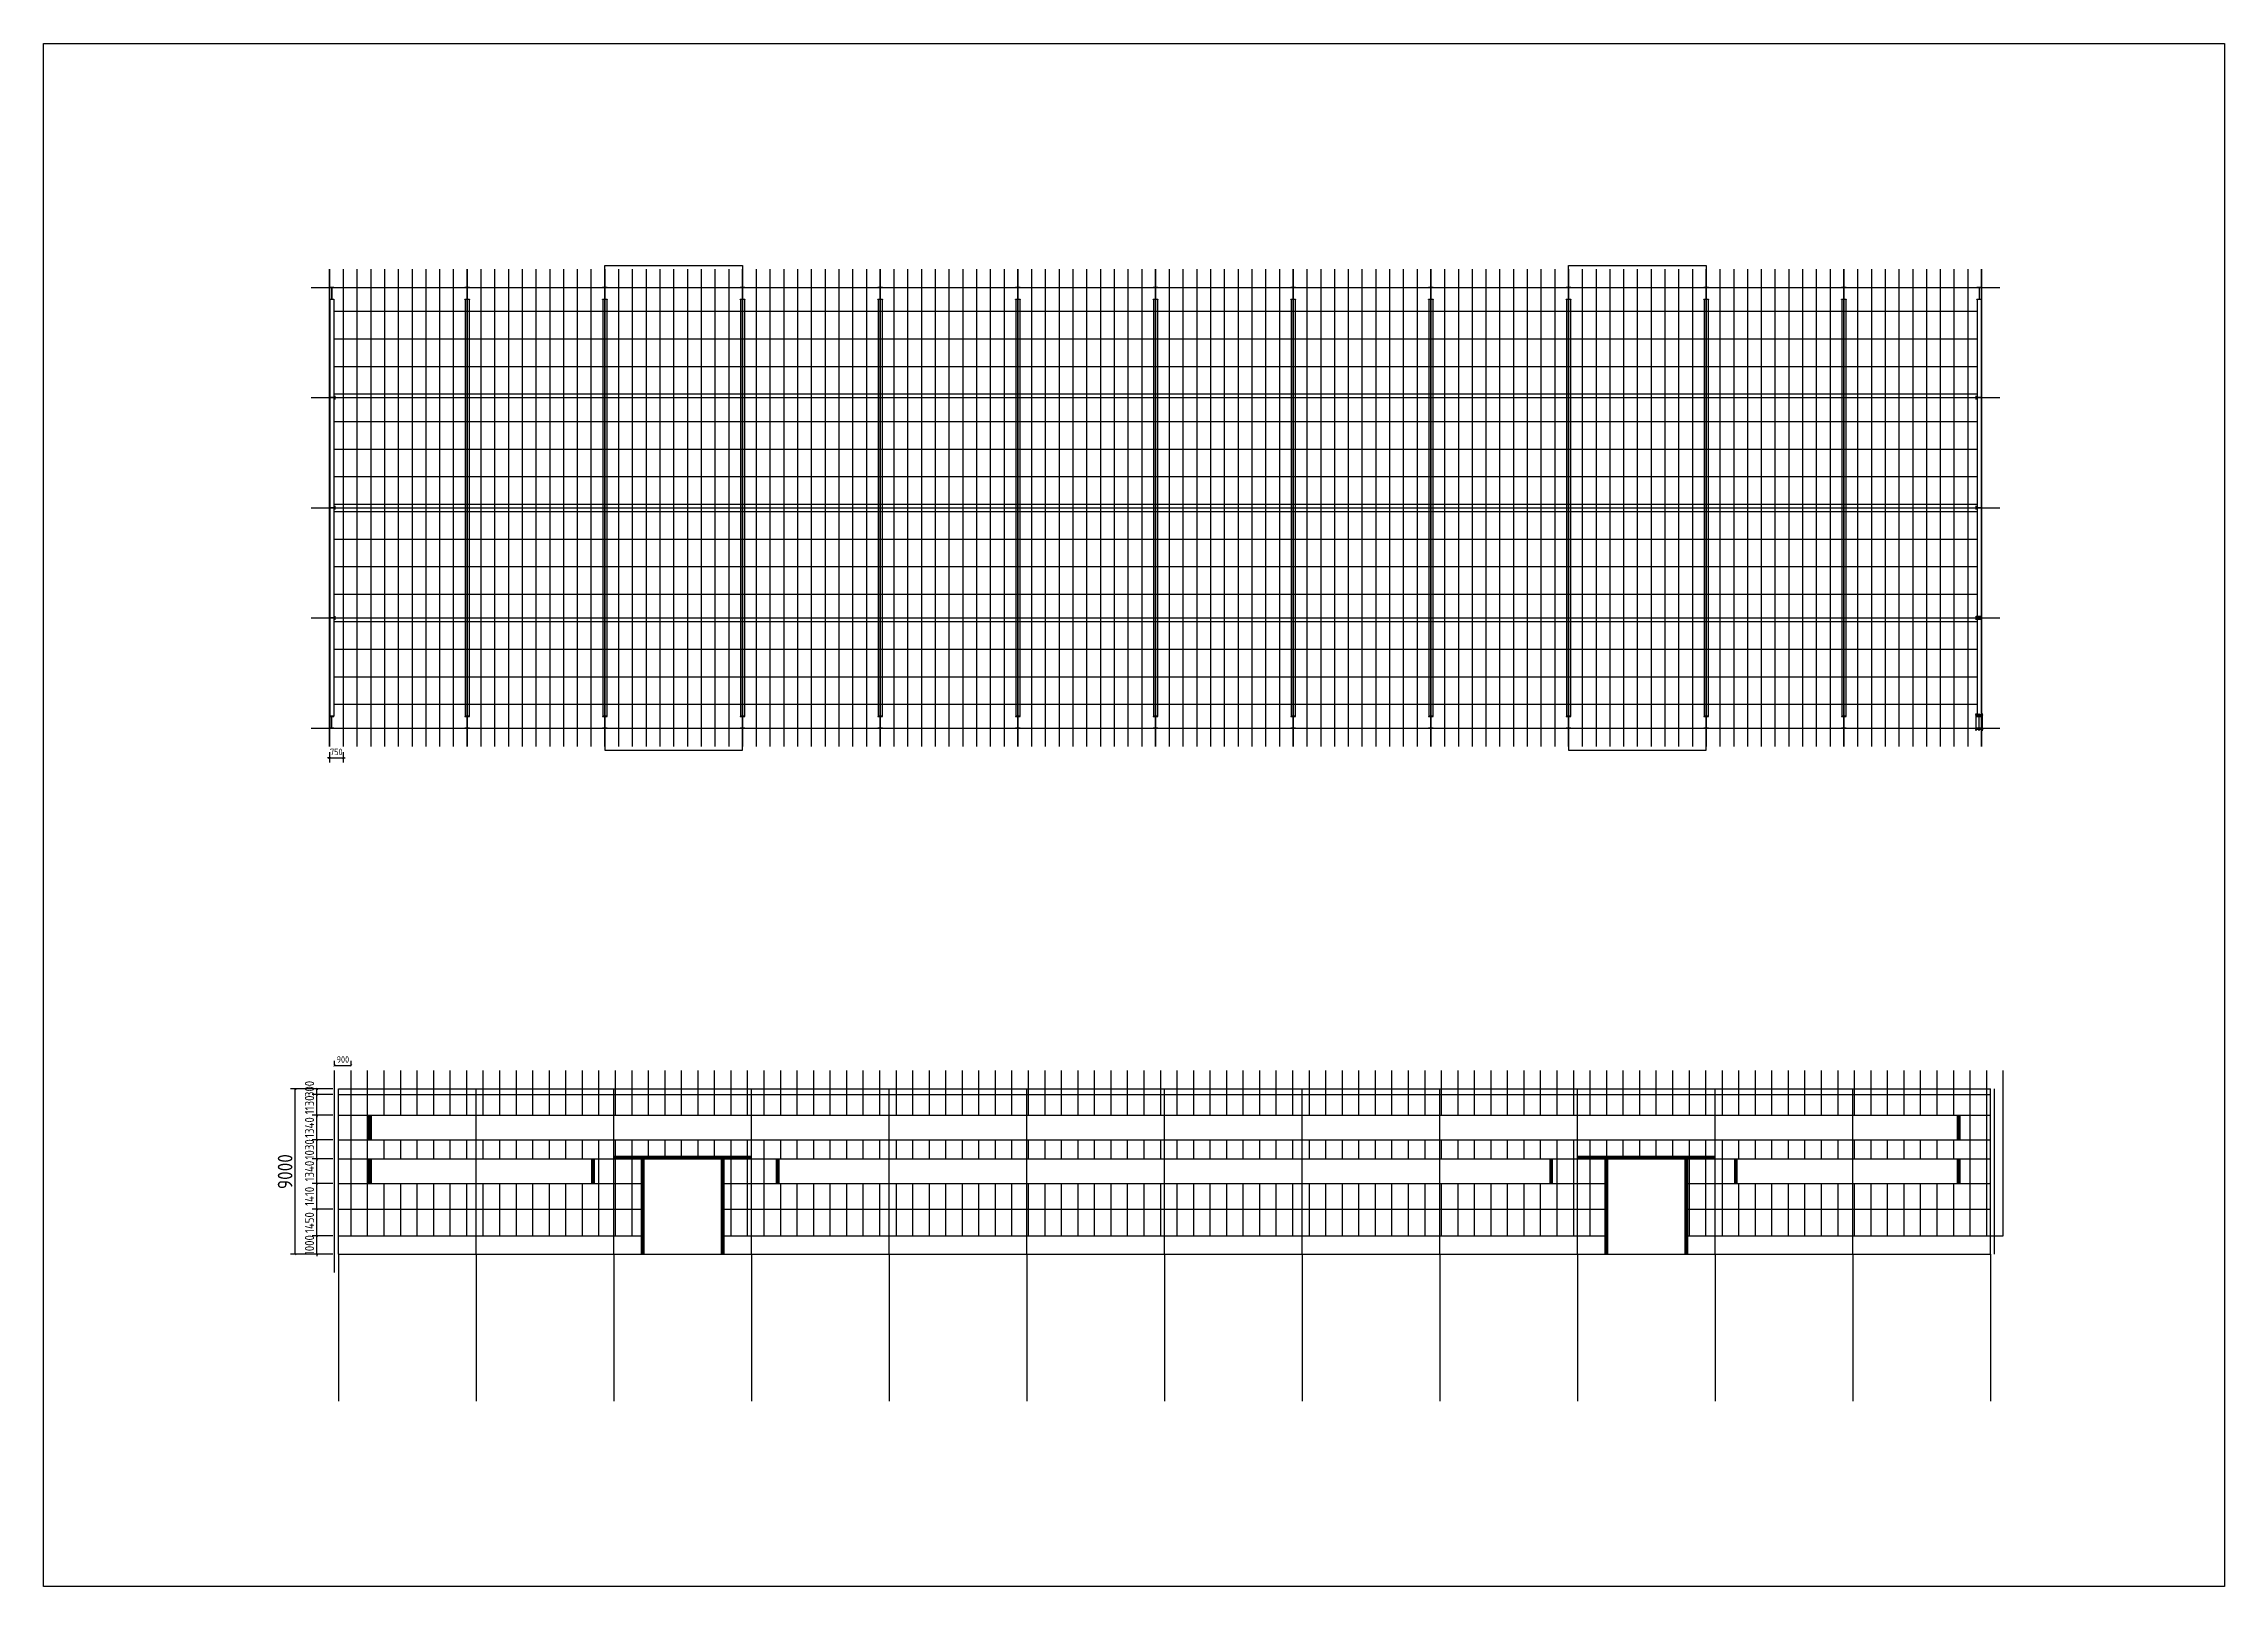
# Model space of a CAD drawing. Extents: x 411778 to 673094, y -11605 to 324395.
# Drawn here: x 524594 to 643394, y 240395 to 324395 of the extents above; entities that cross this region are included whole.
import ezdxf

# ---------------------------------------------------------------- set-up
doc = ezdxf.new("R2010")
doc.units = 0
doc.header["$LTSCALE"] = 1000
doc.header["$MEASUREMENT"] = 0
doc.layers.add('AXIS', color=3, linetype='Continuous')
doc.layers.add('DOTE', color=1, linetype='Continuous')
doc.styles.get("Standard").update_dxf_attribs({"font": 'gbenor.shx', "bigfont": 'gbcbig.shx'})
doc.dimstyles.get("Standard").update_dxf_attribs({"dimscale": 100, "dimtxt": 3.5, "dimasz": 1, "dimexe": 2.5, "dimexo": 3, "dimgap": 1.5, "dimtad": 1, "dimdec": 0, "dimzin": 0, "dimdsep": 46, "dimtxsty": 'Standard', "dimblk": 'ARCHTICK', "dimcen": 0.09, "dimadec": 0, "dimazin": 0, "dimtfac": 1, "dimtdec": 0, "dimtix": 1, "dimtmove": 2, "dimatfit": 3, "dimfxl": 1, "dimtolj": 1, "dimtzin": 0, "dimarcsym": 0})

msp = doc.modelspace()

# ---------------------------------------------------------------- blocks, each defined once
blk = doc.blocks.new('_ArchTick')
at = {"color": 0, "linetype": 'ByBlock', "const_width": 0.4}
blk.add_lwpolyline([(-0.5, -0.5), (0.5, 0.5)], dxfattribs=at)
blk = doc.blocks.new('*D2168')
at = {"color": 3, "lineweight": -2}
for p, q in [((540356.5, 267476.5), (538048, 267476.5)), ((538298, 258476.5), (538298, 267476.5)), ((540356.5, 258476.5), (538048, 258476.5))]:
    blk.add_line(p, q, dxfattribs=at)
at = {"layer": 'Defpoints', "color": 0}
for p in [(538298, 267476.5), (540656.5, 267476.5), (540656.5, 258476.5)]:
    blk.add_point(p, dxfattribs=at)
at = {"color": 3, "lineweight": -2, "xscale": 100, "yscale": 100, "zscale": 100}
for p, rotation in [((538298, 267476.5), 90), ((538298, 258476.5), 270)]:
    blk.add_blockref('_ArchTick', p, dxfattribs=dict(at, rotation=rotation))
at = {"color": 0, "insert": (537748, 262976.5), "char_height": 800, "attachment_point": 5, "rotation": 90}
blk.add_mtext('\\A1;9000', dxfattribs=at)
blk = doc.blocks.new('*D2169')
at = {"color": 3, "lineweight": -2}
for p, q in [((540356.5, 259476.5), (539228, 259476.5)), ((539478, 259476.5), (539478, 259576.5)), ((539478, 258476.5), (539478, 259476.5)), ((540356.5, 258476.5), (539228, 258476.5)), ((539478, 258476.5), (539478, 258376.5))]:
    blk.add_line(p, q, dxfattribs=at)
at = {"layer": 'Defpoints', "color": 0}
for p in [(539478, 259476.5), (540656.5, 259476.5), (540656.5, 258476.5)]:
    blk.add_point(p, dxfattribs=at)
at = {"color": 3, "lineweight": -2, "xscale": 100, "yscale": 100, "zscale": 100}
for p, rotation in [((539478, 259476.5), 270), ((539478, 258476.5), 90)]:
    blk.add_blockref('_ArchTick', p, dxfattribs=dict(at, rotation=rotation))
at = {"color": 0, "insert": (539078, 258976.5), "char_height": 500, "attachment_point": 5, "rotation": 90}
blk.add_mtext('\\A1;1000', dxfattribs=at)
blk = doc.blocks.new('*D2170')
at = {"color": 3, "lineweight": -2}
for p, q in [((540356.5, 260926.5), (539228, 260926.5)), ((539478, 259476.5), (539478, 260926.5)), ((540356.5, 259476.5), (539228, 259476.5))]:
    blk.add_line(p, q, dxfattribs=at)
at = {"layer": 'Defpoints', "color": 0}
for p in [(539478, 260926.5), (540656.5, 260926.5), (540656.5, 259476.5)]:
    blk.add_point(p, dxfattribs=at)
at = {"color": 3, "lineweight": -2, "xscale": 100, "yscale": 100, "zscale": 100}
for p, rotation in [((539478, 260926.5), 90), ((539478, 259476.5), 270)]:
    blk.add_blockref('_ArchTick', p, dxfattribs=dict(at, rotation=rotation))
at = {"color": 0, "insert": (539078, 260201.5), "char_height": 500, "attachment_point": 5, "rotation": 90}
blk.add_mtext('\\A1;1450', dxfattribs=at)
blk = doc.blocks.new('*D2171')
at = {"color": 3, "lineweight": -2}
for p, q in [((540356.5, 262336.5), (539228, 262336.5)), ((539478, 260926.5), (539478, 262336.5)), ((540356.5, 260926.5), (539228, 260926.5))]:
    blk.add_line(p, q, dxfattribs=at)
at = {"layer": 'Defpoints', "color": 0}
for p in [(539478, 262336.5), (540656.5, 262336.5), (540656.5, 260926.5)]:
    blk.add_point(p, dxfattribs=at)
at = {"color": 3, "lineweight": -2, "xscale": 100, "yscale": 100, "zscale": 100}
for p, rotation in [((539478, 262336.5), 90), ((539478, 260926.5), 270)]:
    blk.add_blockref('_ArchTick', p, dxfattribs=dict(at, rotation=rotation))
at = {"color": 0, "insert": (539078, 261631.5), "char_height": 500, "attachment_point": 5, "rotation": 90}
blk.add_mtext('\\A1;1410', dxfattribs=at)
blk = doc.blocks.new('*D2172')
at = {"color": 3, "lineweight": -2}
for p, q in [((540356.5, 263676.5), (539228, 263676.5)), ((539478, 262336.5), (539478, 263676.5)), ((540356.5, 262336.5), (539228, 262336.5))]:
    blk.add_line(p, q, dxfattribs=at)
at = {"layer": 'Defpoints', "color": 0}
for p in [(539478, 263676.5), (540656.5, 263676.5), (540656.5, 262336.5)]:
    blk.add_point(p, dxfattribs=at)
at = {"color": 3, "lineweight": -2, "xscale": 100, "yscale": 100, "zscale": 100}
for p, rotation in [((539478, 263676.5), 90), ((539478, 262336.5), 270)]:
    blk.add_blockref('_ArchTick', p, dxfattribs=dict(at, rotation=rotation))
at = {"color": 0, "insert": (539078, 263006.5), "char_height": 500, "attachment_point": 5, "rotation": 90}
blk.add_mtext('\\A1;1340', dxfattribs=at)
blk = doc.blocks.new('*D2173')
at = {"color": 3, "lineweight": -2}
for p, q in [((540356.5, 264706.5), (539228, 264706.5)), ((539478, 264706.5), (539478, 264806.5)), ((539478, 263676.5), (539478, 264706.5)), ((540356.5, 263676.5), (539228, 263676.5)), ((539478, 263676.5), (539478, 263576.5))]:
    blk.add_line(p, q, dxfattribs=at)
at = {"layer": 'Defpoints', "color": 0}
for p in [(539478, 264706.5), (540656.5, 264706.5), (540656.5, 263676.5)]:
    blk.add_point(p, dxfattribs=at)
at = {"color": 3, "lineweight": -2, "xscale": 100, "yscale": 100, "zscale": 100}
for p, rotation in [((539478, 264706.5), 270), ((539478, 263676.5), 90)]:
    blk.add_blockref('_ArchTick', p, dxfattribs=dict(at, rotation=rotation))
at = {"color": 0, "insert": (539078, 264191.5), "char_height": 500, "attachment_point": 5, "rotation": 90}
blk.add_mtext('\\A1;1030', dxfattribs=at)
blk = doc.blocks.new('*D2174')
at = {"color": 3, "lineweight": -2}
for p, q in [((540356.5, 266046.5), (539228, 266046.5)), ((539478, 264706.5), (539478, 266046.5)), ((540356.5, 264706.5), (539228, 264706.5))]:
    blk.add_line(p, q, dxfattribs=at)
at = {"layer": 'Defpoints', "color": 0}
for p in [(539478, 266046.5), (540656.5, 266046.5), (540656.5, 264706.5)]:
    blk.add_point(p, dxfattribs=at)
at = {"color": 3, "lineweight": -2, "xscale": 100, "yscale": 100, "zscale": 100}
for p, rotation in [((539478, 266046.5), 90), ((539478, 264706.5), 270)]:
    blk.add_blockref('_ArchTick', p, dxfattribs=dict(at, rotation=rotation))
at = {"color": 0, "insert": (539078, 265376.5), "char_height": 500, "attachment_point": 5, "rotation": 90}
blk.add_mtext('\\A1;1340', dxfattribs=at)
blk = doc.blocks.new('*D2175')
at = {"color": 3, "lineweight": -2}
for p, q in [((540356.5, 267176.5), (539228, 267176.5)), ((539478, 267176.5), (539478, 267276.5)), ((539478, 266046.5), (539478, 267176.5)), ((540356.5, 266046.5), (539228, 266046.5)), ((539478, 266046.5), (539478, 265946.5))]:
    blk.add_line(p, q, dxfattribs=at)
at = {"layer": 'Defpoints', "color": 0}
for p in [(539478, 267176.5), (540656.5, 267176.5), (540656.5, 266046.5)]:
    blk.add_point(p, dxfattribs=at)
at = {"color": 3, "lineweight": -2, "xscale": 100, "yscale": 100, "zscale": 100}
for p, rotation in [((539478, 267176.5), 270), ((539478, 266046.5), 90)]:
    blk.add_blockref('_ArchTick', p, dxfattribs=dict(at, rotation=rotation))
at = {"color": 0, "insert": (539078, 266611.5), "char_height": 500, "attachment_point": 5, "rotation": 90}
blk.add_mtext('\\A1;1130', dxfattribs=at)
blk = doc.blocks.new('*D2176')
at = {"color": 3, "lineweight": -2}
for p, q in [((540356.5, 267476.5), (539228, 267476.5)), ((539478, 267176.5), (539478, 267476.5)), ((540356.5, 267176.5), (539228, 267176.5))]:
    blk.add_line(p, q, dxfattribs=at)
at = {"layer": 'Defpoints', "color": 0}
for p in [(539478, 267476.5), (540656.5, 267476.5), (540656.5, 267176.5)]:
    blk.add_point(p, dxfattribs=at)
at = {"color": 3, "lineweight": -2, "xscale": 100, "yscale": 100, "zscale": 100}
for p, rotation in [((539478, 267476.5), 90), ((539478, 267176.5), 270)]:
    blk.add_blockref('_ArchTick', p, dxfattribs=dict(at, rotation=rotation))
at = {"color": 0, "insert": (539078, 267476.5), "char_height": 500, "attachment_point": 5, "rotation": 90}
blk.add_mtext('\\A1;300', dxfattribs=at)
blk = doc.blocks.new('*D2191')
at = {"color": 0, "lineweight": -2}
for p, q in [((540446.5, 268776.5), (540446.5, 269007)), ((540446.5, 268757), (541346.5, 268757)), ((541346.5, 268776.5), (541346.5, 269007))]:
    blk.add_line(p, q, dxfattribs=at)
at = {"layer": 'Defpoints', "color": 0}
for p in [(541346.5, 268757), (540446.5, 268476.5), (541346.5, 268476.5)]:
    blk.add_point(p, dxfattribs=at)
at = {"color": 0, "lineweight": -2, "xscale": 100, "yscale": 100, "zscale": 100, "rotation": 180}
blk.add_blockref('_ArchTick', (540446.5, 268757), dxfattribs=at)
at = {"color": 0, "lineweight": -2, "xscale": 100, "yscale": 100, "zscale": 100}
blk.add_blockref('_ArchTick', (541346.5, 268757), dxfattribs=at)
at = {"color": 0, "insert": (540896.5, 269082), "char_height": 350, "attachment_point": 5}
blk.add_mtext('\\A1;900', dxfattribs=at)
blk = doc.blocks.new('*D2192')
at = {"color": 0, "lineweight": -2}
for p, q in [((540162.5, 285503.5), (540062.5, 285503.5)), ((540162.5, 285822.5), (540162.5, 285253.5)), ((540162.5, 285503.5), (540912.5, 285503.5)), ((540912.5, 285822.5), (540912.5, 285253.5)), ((540912.5, 285503.5), (541012.5, 285503.5))]:
    blk.add_line(p, q, dxfattribs=at)
at = {"layer": 'Defpoints', "color": 0}
for p in [(540162.5, 286122.5), (540912.5, 286122.5), (540912.5, 285503.5)]:
    blk.add_point(p, dxfattribs=at)
at = {"color": 0, "lineweight": -2, "xscale": 100, "yscale": 100, "zscale": 100}
blk.add_blockref('_ArchTick', (540162.5, 285503.5), dxfattribs=at)
at = {"color": 0, "lineweight": -2, "xscale": 100, "yscale": 100, "zscale": 100, "rotation": 180}
blk.add_blockref('_ArchTick', (540912.5, 285503.5), dxfattribs=at)
at = {"color": 0, "insert": (540537.5, 285828.5), "char_height": 350, "attachment_point": 5}
blk.add_mtext('\\A1;750', dxfattribs=at)

# ---------------------------------------------------------------- dimensions: what is measured, and where the dimension line sits
for base, p1, p2, picture, middle in [((540912.5, 285503.5), (540162.5, 286122.5), (540912.5, 286122.5), '*D2192', (540537.5, 285828.5)), ((541346.5, 268757), (540446.5, 268476.5), (541346.5, 268476.5), '*D2191', (540896.5, 269082))]:
    dim = msp.add_linear_dim(base=base, p1=p1, p2=p2, dimstyle='Standard')
    dim.commit()
    dim.dimension.update_dxf_attribs({"geometry": picture, "text_midpoint": middle})
for base, p1, p2, override, picture, middle in [((538298, 267476.5), (540656.5, 258476.5), (540656.5, 267476.5), {"dimtxt": 8, "dimclrd": 3, "dimclre": 3}, '*D2168', (537748, 262976.5)), ((539478, 267176.5), (540656.5, 266046.5), (540656.5, 267176.5), {"dimtxt": 5, "dimclrd": 3, "dimclre": 3}, '*D2175', (539078, 266611.5)), ((539478, 266046.5), (540656.5, 264706.5), (540656.5, 266046.5), {"dimtxt": 5, "dimclrd": 3, "dimclre": 3}, '*D2174', (539078, 265376.5)), ((539478, 264706.5), (540656.5, 263676.5), (540656.5, 264706.5), {"dimtxt": 5, "dimclrd": 3, "dimclre": 3}, '*D2173', (539078, 264191.5)), ((539478, 263676.5), (540656.5, 262336.5), (540656.5, 263676.5), {"dimtxt": 5, "dimclrd": 3, "dimclre": 3}, '*D2172', (539078, 263006.5)), ((539478, 262336.5), (540656.5, 260926.5), (540656.5, 262336.5), {"dimtxt": 5, "dimclrd": 3, "dimclre": 3}, '*D2171', (539078, 261631.5)), ((539478, 260926.5), (540656.5, 259476.5), (540656.5, 260926.5), {"dimtxt": 5, "dimclrd": 3, "dimclre": 3}, '*D2170', (539078, 260201.5)), ((539478, 259476.5), (540656.5, 258476.5), (540656.5, 259476.5), {"dimtxt": 5, "dimclrd": 3, "dimclre": 3}, '*D2169', (539078, 258976.5))]:
    dim = msp.add_linear_dim(base=base, p1=p1, p2=p2, angle=90, dimstyle='Standard', override=override)
    dim.commit()
    dim.dimension.update_dxf_attribs({"geometry": picture, "text_midpoint": middle})
dim = msp.add_linear_dim(base=(539478, 267476.5), p1=(540656.5, 267176.5), p2=(540656.5, 267476.5), angle=90, dimstyle='Standard', override={"dimtxt": 5, "dimclrd": 3, "dimclre": 3})
dim.commit()
dim.dimension.update_dxf_attribs({"geometry": '*D2176', "text_midpoint": (539078, 267476.5), "dimtype": 160})

# ---------------------------------------------------------------- linework, layer by layer
for p, q in [((540162.5, 312122.5), (540162.5, 286122.5)), ((540912.5, 312122.5), (540912.5, 286122.5)), ((541662.5, 312122.5), (541662.5, 286122.5)), ((542412.5, 312122.5), (542412.5, 286122.5)), ((543162.5, 312122.5), (543162.5, 286122.5)), ((543912.5, 312122.5), (543912.5, 286122.5)), ((544662.5, 312122.5), (544662.5, 286122.5)), ((545412.5, 312122.5), (545412.5, 286122.5)), ((546162.5, 312122.5), (546162.5, 286122.5)), ((546912.5, 312122.5), (546912.5, 286122.5)), ((547662.5, 312122.5), (547662.5, 286122.5)), ((548412.5, 312122.5), (548412.5, 286122.5)), ((549162.5, 312122.5), (549162.5, 286122.5)), ((549912.5, 312122.5), (549912.5, 286122.5)), ((550662.5, 312122.5), (550662.5, 286122.5)), ((551412.5, 312122.5), (551412.5, 286122.5)), ((552162.5, 312122.5), (552162.5, 286122.5)), ((552912.5, 312122.5), (552912.5, 286122.5)), ((553662.5, 312122.5), (553662.5, 286122.5)), ((554412.5, 312122.5), (554412.5, 286122.5)), ((555162.5, 311122.5), (555162.5, 312322.5)), ((555162.5, 312322.5), (562662.5, 312322.5)), ((555162.5, 312122.5), (555162.5, 286122.5)), ((555162.5, 312122.5), (555162.5, 286122.5)), ((555912.5, 312122.5), (555912.5, 286122.5)), ((556662.5, 312122.5), (556662.5, 286122.5)), ((557412.5, 312122.5), (557412.5, 286122.5)), ((558162.5, 312122.5), (558162.5, 286122.5)), ((558912.5, 312122.5), (558912.5, 286122.5)), ((559662.5, 312122.5), (559662.5, 286122.5)), ((560412.5, 312122.5), (560412.5, 286122.5)), ((561162.5, 312122.5), (561162.5, 286122.5)), ((561912.5, 312122.5), (561912.5, 286122.5)), ((562662.5, 312322.5), (562662.5, 311122.5)), ((562662.5, 312122.5), (562662.5, 286122.5)), ((562662.5, 312122.5), (562662.5, 286122.5)), ((563412.5, 312122.5), (563412.5, 286122.5)), ((564162.5, 312122.5), (564162.5, 286122.5)), ((564912.5, 312122.5), (564912.5, 286122.5)), ((565662.5, 312122.5), (565662.5, 286122.5)), ((566412.5, 312122.5), (566412.5, 286122.5)), ((567162.5, 312122.5), (567162.5, 286122.5)), ((567912.5, 312122.5), (567912.5, 286122.5)), ((568662.5, 312122.5), (568662.5, 286122.5)), ((569412.5, 312122.5), (569412.5, 286122.5)), ((570162.5, 312122.5), (570162.5, 286122.5)), ((570162.5, 312122.5), (570162.5, 286122.5)), ((570912.5, 312122.5), (570912.5, 286122.5)), ((571662.5, 312122.5), (571662.5, 286122.5)), ((572412.5, 312122.5), (572412.5, 286122.5)), ((573162.5, 312122.5), (573162.5, 286122.5)), ((573912.5, 312122.5), (573912.5, 286122.5)), ((574662.5, 312122.5), (574662.5, 286122.5)), ((575412.5, 312122.5), (575412.5, 286122.5)), ((576162.5, 312122.5), (576162.5, 286122.5)), ((576912.5, 312122.5), (576912.5, 286122.5)), ((577662.5, 312122.5), (577662.5, 286122.5)), ((577662.5, 312122.5), (577662.5, 286122.5)), ((578412.5, 312122.5), (578412.5, 286122.5)), ((579162.5, 312122.5), (579162.5, 286122.5)), ((579912.5, 312122.5), (579912.5, 286122.5)), ((580662.5, 312122.5), (580662.5, 286122.5)), ((581412.5, 312122.5), (581412.5, 286122.5)), ((582162.5, 312122.5), (582162.5, 286122.5)), ((582912.5, 312122.5), (582912.5, 286122.5)), ((583662.5, 312122.5), (583662.5, 286122.5)), ((584412.5, 312122.5), (584412.5, 286122.5)), ((585162.5, 312122.5), (585162.5, 286122.5)), ((585162.5, 312122.5), (585162.5, 286122.5)), ((585912.5, 312122.5), (585912.5, 286122.5)), ((586662.5, 312122.5), (586662.5, 286122.5)), ((587412.5, 312122.5), (587412.5, 286122.5)), ((588162.5, 312122.5), (588162.5, 286122.5)), ((588912.5, 312122.5), (588912.5, 286122.5)), ((589662.5, 312122.5), (589662.5, 286122.5)), ((590412.5, 312122.5), (590412.5, 286122.5)), ((591162.5, 312122.5), (591162.5, 286122.5)), ((591912.5, 312122.5), (591912.5, 286122.5)), ((592662.5, 312122.5), (592662.5, 286122.5)), ((592662.5, 312122.5), (592662.5, 286122.5)), ((593412.5, 312122.5), (593412.5, 286122.5)), ((594162.5, 312122.5), (594162.5, 286122.5)), ((594912.5, 312122.5), (594912.5, 286122.5)), ((595662.5, 312122.5), (595662.5, 286122.5)), ((596412.5, 312122.5), (596412.5, 286122.5)), ((597162.5, 312122.5), (597162.5, 286122.5)), ((597912.5, 312122.5), (597912.5, 286122.5)), ((598662.5, 312122.5), (598662.5, 286122.5)), ((599412.5, 312122.5), (599412.5, 286122.5)), ((600162.5, 312122.5), (600162.5, 286122.5)), ((600162.5, 312122.5), (600162.5, 286122.5)), ((600912.5, 312122.5), (600912.5, 286122.5)), ((601662.5, 312122.5), (601662.5, 286122.5)), ((602412.5, 312122.5), (602412.5, 286122.5)), ((603162.5, 312122.5), (603162.5, 286122.5)), ((603912.5, 312122.5), (603912.5, 286122.5)), ((604662.5, 312122.5), (604662.5, 286122.5)), ((605412.5, 312122.5), (605412.5, 286122.5)), ((606162.5, 312122.5), (606162.5, 286122.5)), ((606912.5, 312122.5), (606912.5, 286122.5)), ((607662.5, 311122.5), (607662.5, 312322.5)), ((607662.5, 312322.5), (615162.5, 312322.5)), ((607662.5, 312122.5), (607662.5, 286122.5)), ((607662.5, 312122.5), (607662.5, 286122.5)), ((608412.5, 312122.5), (608412.5, 286122.5)), ((609162.5, 312122.5), (609162.5, 286122.5)), ((609912.5, 312122.5), (609912.5, 286122.5)), ((610662.5, 312122.5), (610662.5, 286122.5)), ((611412.5, 312122.5), (611412.5, 286122.5)), ((612162.5, 312122.5), (612162.5, 286122.5)), ((612912.5, 312122.5), (612912.5, 286122.5)), ((613662.5, 312122.5), (613662.5, 286122.5)), ((614412.5, 312122.5), (614412.5, 286122.5)), ((615162.5, 312322.5), (615162.5, 311122.5)), ((615162.5, 312122.5), (615162.5, 286122.5)), ((615162.5, 312122.5), (615162.5, 286122.5)), ((615912.5, 312122.5), (615912.5, 286122.5)), ((616662.5, 312122.5), (616662.5, 286122.5)), ((617412.5, 312122.5), (617412.5, 286122.5)), ((618162.5, 312122.5), (618162.5, 286122.5)), ((618912.5, 312122.5), (618912.5, 286122.5)), ((619662.5, 312122.5), (619662.5, 286122.5)), ((620412.5, 312122.5), (620412.5, 286122.5)), ((621162.5, 312122.5), (621162.5, 286122.5)), ((621912.5, 312122.5), (621912.5, 286122.5)), ((622662.5, 312122.5), (622662.5, 286122.5)), ((622662.5, 312122.5), (622662.5, 286122.5)), ((623412.5, 312122.5), (623412.5, 286122.5)), ((624162.5, 312122.5), (624162.5, 286122.5)), ((624912.5, 312122.5), (624912.5, 286122.5)), ((625662.5, 312122.5), (625662.5, 286122.5)), ((626412.5, 312122.5), (626412.5, 286122.5)), ((627162.5, 312122.5), (627162.5, 286122.5)), ((627912.5, 312122.5), (627912.5, 286122.5)), ((628662.5, 312122.5), (628662.5, 286122.5)), ((629412.5, 312122.5), (629412.5, 286122.5)), ((630162.5, 312122.5), (630162.5, 286122.5)), ((540397.5, 309822.5), (629927.5, 309822.5)), ((540397.5, 308322.5), (629927.5, 308322.5)), ((540397.5, 306822.5), (629927.5, 306822.5)), ((540397.5, 305322.5), (629927.5, 305322.5)), ((540397.5, 303822.5), (629927.5, 303822.5)), ((540397.5, 302322.5), (629927.5, 302322.5)), ((540397.5, 300822.5), (629927.5, 300822.5)), ((540397.5, 299322.5), (629927.5, 299322.5)), ((540397.5, 298922.5), (629927.5, 298922.5)), ((540397.5, 297422.5), (629927.5, 297422.5)), ((540397.5, 295922.5), (629927.5, 295922.5)), ((540397.5, 294422.5), (629927.5, 294422.5)), ((540397.5, 292922.5), (629927.5, 292922.5)), ((630152.5, 293197.5), (629872.5, 293197.5)), ((630152.5, 293047.5), (629872.5, 293047.5)), ((630012.5, 293197.5), (630012.5, 293047.5)), ((540397.5, 291422.5), (629927.5, 291422.5)), ((540397.5, 289922.5), (629927.5, 289922.5)), ((540397.5, 288422.5), (629927.5, 288422.5)), ((630242.5, 287852.5), (629832.5, 287852.5)), ((629867.5, 286972.5), (629867.5, 287922.5)), ((630037.5, 287772.5), (630037.5, 287922.5)), ((630207.5, 286972.5), (630207.5, 287922.5)), ((555162.5, 287122.5), (555162.5, 285922.5)), ((562662.5, 285922.5), (562662.5, 287122.5)), ((607662.5, 287122.5), (607662.5, 285922.5)), ((615162.5, 285922.5), (615162.5, 287122.5)), ((630242.5, 287042.5), (629832.5, 287042.5)), ((630037.5, 286972.5), (630037.5, 287122.5)), ((555162.5, 285922.5), (562662.5, 285922.5)), ((607662.5, 285922.5), (615162.5, 285922.5)), ((540656.5, 267476.5), (630656.5, 267476.5)), ((540656.5, 267176.5), (630656.5, 267176.5)), ((540656.5, 266046.5), (630656.5, 266046.5)), ((540656.5, 264706.5), (630656.5, 264706.5)), ((555656.5, 263816.5), (563156.5, 263816.5)), ((555656.5, 263746.5), (563156.5, 263746.5)), ((608156.5, 263816.5), (615656.5, 263816.5)), ((608156.5, 263746.5), (615656.5, 263746.5)), ((540656.5, 263676.5), (555656.5, 263676.5)), ((555656.5, 263676.5), (563156.5, 263676.5)), ((557166.5, 258476.5), (557166.5, 263676.5)), ((557236.5, 258476.5), (557236.5, 263676.5)), ((557306.5, 258476.5), (557306.5, 263676.5)), ((561506.5, 263676.5), (561506.5, 258476.5)), ((561576.5, 263676.5), (561576.5, 258476.5)), ((561646.5, 263676.5), (561646.5, 258476.5)), ((563156.5, 263676.5), (608156.5, 263676.5)), ((608156.5, 263676.5), (615656.5, 263676.5)), ((609666.5, 258476.5), (609666.5, 263676.5)), ((609736.5, 258476.5), (609736.5, 263676.5)), ((609806.5, 258476.5), (609806.5, 263676.5)), ((609806.5, 258476.5), (609806.5, 263676.5)), ((614006.5, 263676.5), (614006.5, 258476.5)), ((614006.5, 263676.5), (614006.5, 258476.5)), ((614076.5, 263676.5), (614076.5, 258476.5)), ((614146.5, 263676.5), (614146.5, 258476.5)), ((615656.5, 263676.5), (630656.5, 263676.5)), ((540656.5, 262336.5), (557166.5, 262336.5)), ((561646.5, 262336.5), (609666.5, 262336.5)), ((614146.5, 262336.5), (630656.5, 262336.5)), ((540656.5, 260926.5), (557166.5, 260926.5)), ((561646.5, 260926.5), (609666.5, 260926.5)), ((614146.5, 260926.5), (630656.5, 260926.5)), ((540656.5, 259476.5), (557166.5, 259476.5)), ((561646.5, 259476.5), (609746.5, 259476.5)), ((614146.5, 259476.5), (631346.5, 259476.5)), ((540656.5, 258476.5), (630656.5, 258476.5))]:
    msp.add_line(p, q)
at = {"color": 4}
for p, q in [((540412.5, 311122.5), (540162.5, 311122.5)), ((540162.5, 311122.5), (540162.5, 311112.5)), ((540162.5, 311112.5), (540412.5, 311112.5)), ((540162.5, 310472.5), (540162.5, 310482.5)), ((540162.5, 310482.5), (540412.5, 310482.5)), ((540412.5, 310472.5), (540162.5, 310472.5)), ((540177.5, 310472.5), (540177.5, 287772.5)), ((540284.5, 311112.5), (540284.5, 310482.5)), ((540290.5, 311112.5), (540290.5, 310482.5)), ((540397.5, 310472.5), (540397.5, 287772.5)), ((540412.5, 311112.5), (540412.5, 311122.5)), ((540412.5, 310482.5), (540412.5, 310472.5)), ((547787.5, 311122.5), (547537.5, 311122.5)), ((547537.5, 311122.5), (547537.5, 311112.5)), ((547537.5, 311112.5), (547787.5, 311112.5)), ((547537.5, 310472.5), (547537.5, 310482.5)), ((547537.5, 310482.5), (547787.5, 310482.5)), ((547787.5, 310472.5), (547537.5, 310472.5)), ((547552.5, 310472.5), (547552.5, 287772.5)), ((547659.5, 311112.5), (547659.5, 310482.5)), ((547665.5, 311112.5), (547665.5, 310482.5)), ((547772.5, 310472.5), (547772.5, 287772.5)), ((547787.5, 311112.5), (547787.5, 311122.5)), ((547787.5, 310482.5), (547787.5, 310472.5)), ((555287.5, 311122.5), (555037.5, 311122.5)), ((555037.5, 311122.5), (555037.5, 311112.5)), ((555037.5, 311112.5), (555287.5, 311112.5)), ((555037.5, 310472.5), (555037.5, 310482.5)), ((555037.5, 310482.5), (555287.5, 310482.5)), ((555287.5, 310472.5), (555037.5, 310472.5)), ((555052.5, 310472.5), (555052.5, 287772.5)), ((555159.5, 311112.5), (555159.5, 310482.5)), ((555165.5, 311112.5), (555165.5, 310482.5)), ((555272.5, 310472.5), (555272.5, 287772.5)), ((555287.5, 311112.5), (555287.5, 311122.5)), ((555287.5, 310482.5), (555287.5, 310472.5)), ((562787.5, 311122.5), (562537.5, 311122.5)), ((562537.5, 311122.5), (562537.5, 311112.5)), ((562537.5, 311112.5), (562787.5, 311112.5)), ((562537.5, 310472.5), (562537.5, 310482.5)), ((562537.5, 310482.5), (562787.5, 310482.5)), ((562787.5, 310472.5), (562537.5, 310472.5)), ((562552.5, 310472.5), (562552.5, 287772.5)), ((562659.5, 311112.5), (562659.5, 310482.5)), ((562665.5, 311112.5), (562665.5, 310482.5)), ((562772.5, 310472.5), (562772.5, 287772.5)), ((562787.5, 311112.5), (562787.5, 311122.5)), ((562787.5, 310482.5), (562787.5, 310472.5)), ((570287.5, 311122.5), (570037.5, 311122.5)), ((570037.5, 311122.5), (570037.5, 311112.5)), ((570037.5, 311112.5), (570287.5, 311112.5)), ((570037.5, 310472.5), (570037.5, 310482.5)), ((570037.5, 310482.5), (570287.5, 310482.5)), ((570287.5, 310472.5), (570037.5, 310472.5)), ((570052.5, 310472.5), (570052.5, 287772.5)), ((570159.5, 311112.5), (570159.5, 310482.5)), ((570165.5, 311112.5), (570165.5, 310482.5)), ((570272.5, 310472.5), (570272.5, 287772.5)), ((570287.5, 311112.5), (570287.5, 311122.5)), ((570287.5, 310482.5), (570287.5, 310472.5)), ((577787.5, 311122.5), (577537.5, 311122.5)), ((577537.5, 311122.5), (577537.5, 311112.5)), ((577537.5, 311112.5), (577787.5, 311112.5)), ((577537.5, 310472.5), (577537.5, 310482.5)), ((577537.5, 310482.5), (577787.5, 310482.5)), ((577787.5, 310472.5), (577537.5, 310472.5)), ((577552.5, 310472.5), (577552.5, 287772.5)), ((577659.5, 311112.5), (577659.5, 310482.5)), ((577665.5, 311112.5), (577665.5, 310482.5)), ((577772.5, 310472.5), (577772.5, 287772.5)), ((577787.5, 311112.5), (577787.5, 311122.5)), ((577787.5, 310482.5), (577787.5, 310472.5)), ((585287.5, 311122.5), (585037.5, 311122.5)), ((585037.5, 311122.5), (585037.5, 311112.5)), ((585037.5, 311112.5), (585287.5, 311112.5)), ((585037.5, 310472.5), (585037.5, 310482.5)), ((585037.5, 310482.5), (585287.5, 310482.5)), ((585287.5, 310472.5), (585037.5, 310472.5)), ((585052.5, 310472.5), (585052.5, 287772.5)), ((585159.5, 311112.5), (585159.5, 310482.5)), ((585165.5, 311112.5), (585165.5, 310482.5)), ((585272.5, 310472.5), (585272.5, 287772.5)), ((585287.5, 311112.5), (585287.5, 311122.5)), ((585287.5, 310482.5), (585287.5, 310472.5)), ((592787.5, 311122.5), (592537.5, 311122.5)), ((592537.5, 311122.5), (592537.5, 311112.5)), ((592537.5, 311112.5), (592787.5, 311112.5)), ((592537.5, 310472.5), (592537.5, 310482.5)), ((592537.5, 310482.5), (592787.5, 310482.5)), ((592787.5, 310472.5), (592537.5, 310472.5)), ((592552.5, 310472.5), (592552.5, 287772.5)), ((592659.5, 311112.5), (592659.5, 310482.5)), ((592665.5, 311112.5), (592665.5, 310482.5)), ((592772.5, 310472.5), (592772.5, 287772.5)), ((592787.5, 311112.5), (592787.5, 311122.5)), ((592787.5, 310482.5), (592787.5, 310472.5)), ((600287.5, 311122.5), (600037.5, 311122.5)), ((600037.5, 311122.5), (600037.5, 311112.5)), ((600037.5, 311112.5), (600287.5, 311112.5)), ((600037.5, 310472.5), (600037.5, 310482.5)), ((600037.5, 310482.5), (600287.5, 310482.5)), ((600287.5, 310472.5), (600037.5, 310472.5)), ((600052.5, 310472.5), (600052.5, 287772.5)), ((600159.5, 311112.5), (600159.5, 310482.5)), ((600165.5, 311112.5), (600165.5, 310482.5)), ((600272.5, 310472.5), (600272.5, 287772.5)), ((600287.5, 311112.5), (600287.5, 311122.5)), ((600287.5, 310482.5), (600287.5, 310472.5)), ((607787.5, 311122.5), (607537.5, 311122.5)), ((607537.5, 311122.5), (607537.5, 311112.5)), ((607537.5, 311112.5), (607787.5, 311112.5)), ((607537.5, 310472.5), (607537.5, 310482.5)), ((607537.5, 310482.5), (607787.5, 310482.5)), ((607787.5, 310472.5), (607537.5, 310472.5)), ((607552.5, 310472.5), (607552.5, 287772.5)), ((607659.5, 311112.5), (607659.5, 310482.5)), ((607665.5, 311112.5), (607665.5, 310482.5)), ((607772.5, 310472.5), (607772.5, 287772.5)), ((607787.5, 311112.5), (607787.5, 311122.5)), ((607787.5, 310482.5), (607787.5, 310472.5)), ((615287.5, 311122.5), (615037.5, 311122.5)), ((615037.5, 311122.5), (615037.5, 311112.5)), ((615037.5, 311112.5), (615287.5, 311112.5)), ((615037.5, 310472.5), (615037.5, 310482.5)), ((615037.5, 310482.5), (615287.5, 310482.5)), ((615287.5, 310472.5), (615037.5, 310472.5)), ((615052.5, 310472.5), (615052.5, 287772.5)), ((615159.5, 311112.5), (615159.5, 310482.5)), ((615165.5, 311112.5), (615165.5, 310482.5)), ((615272.5, 310472.5), (615272.5, 287772.5)), ((615287.5, 311112.5), (615287.5, 311122.5)), ((615287.5, 310482.5), (615287.5, 310472.5)), ((622787.5, 311122.5), (622537.5, 311122.5)), ((622537.5, 311122.5), (622537.5, 311112.5)), ((622537.5, 311112.5), (622787.5, 311112.5)), ((622537.5, 310472.5), (622537.5, 310482.5)), ((622537.5, 310482.5), (622787.5, 310482.5)), ((622787.5, 310472.5), (622537.5, 310472.5)), ((622552.5, 310472.5), (622552.5, 287772.5)), ((622659.5, 311112.5), (622659.5, 310482.5)), ((622665.5, 311112.5), (622665.5, 310482.5)), ((622772.5, 310472.5), (622772.5, 287772.5)), ((622787.5, 311112.5), (622787.5, 311122.5)), ((622787.5, 310482.5), (622787.5, 310472.5)), ((630162.5, 311122.5), (629912.5, 311122.5)), ((629912.5, 311122.5), (629912.5, 311112.5)), ((629912.5, 311112.5), (630162.5, 311112.5)), ((629912.5, 310472.5), (629912.5, 310482.5)), ((629912.5, 310482.5), (630162.5, 310482.5)), ((630162.5, 310472.5), (629912.5, 310472.5)), ((629927.5, 310472.5), (629927.5, 287772.5)), ((630034.5, 311112.5), (630034.5, 310482.5)), ((630040.5, 311112.5), (630040.5, 310482.5)), ((630147.5, 310472.5), (630147.5, 287772.5)), ((630162.5, 311112.5), (630162.5, 311122.5)), ((630162.5, 310482.5), (630162.5, 310472.5)), ((540162.5, 305222.5), (540162.5, 305022.5)), ((540172.5, 305222.5), (540162.5, 305222.5)), ((540162.5, 305022.5), (540172.5, 305022.5)), ((540172.5, 305022.5), (540172.5, 305222.5)), ((540452.5, 305125.5), (540172.5, 305125.5)), ((540452.5, 305119.5), (540172.5, 305119.5)), ((540462.5, 305222.5), (540452.5, 305222.5)), ((540452.5, 305222.5), (540452.5, 305022.5)), ((540452.5, 305022.5), (540462.5, 305022.5)), ((540462.5, 305022.5), (540462.5, 305222.5)), ((629862.5, 305222.5), (629862.5, 305022.5)), ((629872.5, 305222.5), (629862.5, 305222.5)), ((629862.5, 305022.5), (629872.5, 305022.5)), ((629872.5, 305022.5), (629872.5, 305222.5)), ((630152.5, 305125.5), (629872.5, 305125.5)), ((630152.5, 305119.5), (629872.5, 305119.5)), ((630162.5, 305222.5), (630152.5, 305222.5)), ((630152.5, 305222.5), (630152.5, 305022.5)), ((630152.5, 305022.5), (630162.5, 305022.5)), ((630162.5, 305022.5), (630162.5, 305222.5)), ((540162.5, 299222.5), (540162.5, 299022.5)), ((540172.5, 299222.5), (540162.5, 299222.5)), ((540162.5, 299022.5), (540172.5, 299022.5)), ((540172.5, 299022.5), (540172.5, 299222.5)), ((540452.5, 299125.5), (540172.5, 299125.5)), ((540452.5, 299119.5), (540172.5, 299119.5)), ((540462.5, 299222.5), (540452.5, 299222.5)), ((540452.5, 299222.5), (540452.5, 299022.5)), ((540452.5, 299022.5), (540462.5, 299022.5)), ((540462.5, 299022.5), (540462.5, 299222.5)), ((629862.5, 299222.5), (629862.5, 299022.5)), ((629872.5, 299222.5), (629862.5, 299222.5)), ((629862.5, 299022.5), (629872.5, 299022.5)), ((629872.5, 299022.5), (629872.5, 299222.5)), ((630152.5, 299125.5), (629872.5, 299125.5)), ((630152.5, 299119.5), (629872.5, 299119.5)), ((630162.5, 299222.5), (630152.5, 299222.5)), ((630152.5, 299222.5), (630152.5, 299022.5)), ((630152.5, 299022.5), (630162.5, 299022.5)), ((630162.5, 299022.5), (630162.5, 299222.5)), ((540162.5, 293222.5), (540162.5, 293022.5)), ((540172.5, 293222.5), (540162.5, 293222.5)), ((540162.5, 293022.5), (540172.5, 293022.5)), ((540172.5, 293022.5), (540172.5, 293222.5)), ((540452.5, 293125.5), (540172.5, 293125.5)), ((540452.5, 293119.5), (540172.5, 293119.5)), ((540462.5, 293222.5), (540452.5, 293222.5)), ((540452.5, 293222.5), (540452.5, 293022.5)), ((540452.5, 293022.5), (540462.5, 293022.5)), ((540462.5, 293022.5), (540462.5, 293222.5)), ((629862.5, 293222.5), (629862.5, 293022.5)), ((629872.5, 293222.5), (629862.5, 293222.5)), ((629862.5, 293022.5), (629872.5, 293022.5)), ((629872.5, 293022.5), (629872.5, 293222.5)), ((630152.5, 293125.5), (629872.5, 293125.5)), ((630152.5, 293122.5), (629872.5, 293122.5)), ((630152.5, 293119.5), (629872.5, 293119.5)), ((630162.5, 293222.5), (630152.5, 293222.5)), ((630152.5, 293222.5), (630152.5, 293022.5)), ((630152.5, 293022.5), (630162.5, 293022.5)), ((630162.5, 293022.5), (630162.5, 293222.5)), ((540412.5, 287772.5), (540162.5, 287772.5)), ((540162.5, 287772.5), (540162.5, 287762.5)), ((540162.5, 287762.5), (540412.5, 287762.5)), ((540284.5, 287132.5), (540284.5, 287762.5)), ((540290.5, 287132.5), (540290.5, 287762.5)), ((540412.5, 287762.5), (540412.5, 287772.5)), ((547787.5, 287772.5), (547537.5, 287772.5)), ((547537.5, 287772.5), (547537.5, 287762.5)), ((547537.5, 287762.5), (547787.5, 287762.5)), ((547659.5, 287132.5), (547659.5, 287762.5)), ((547665.5, 287132.5), (547665.5, 287762.5)), ((547787.5, 287762.5), (547787.5, 287772.5)), ((555287.5, 287772.5), (555037.5, 287772.5)), ((555037.5, 287772.5), (555037.5, 287762.5)), ((555037.5, 287762.5), (555287.5, 287762.5)), ((555159.5, 287132.5), (555159.5, 287762.5)), ((555165.5, 287132.5), (555165.5, 287762.5)), ((555287.5, 287762.5), (555287.5, 287772.5)), ((562787.5, 287772.5), (562537.5, 287772.5)), ((562537.5, 287772.5), (562537.5, 287762.5)), ((562537.5, 287762.5), (562787.5, 287762.5)), ((562659.5, 287132.5), (562659.5, 287762.5)), ((562665.5, 287132.5), (562665.5, 287762.5)), ((562787.5, 287762.5), (562787.5, 287772.5)), ((570287.5, 287772.5), (570037.5, 287772.5)), ((570037.5, 287772.5), (570037.5, 287762.5)), ((570037.5, 287762.5), (570287.5, 287762.5)), ((570159.5, 287132.5), (570159.5, 287762.5)), ((570165.5, 287132.5), (570165.5, 287762.5)), ((570287.5, 287762.5), (570287.5, 287772.5)), ((577787.5, 287772.5), (577537.5, 287772.5)), ((577537.5, 287772.5), (577537.5, 287762.5)), ((577537.5, 287762.5), (577787.5, 287762.5)), ((577659.5, 287132.5), (577659.5, 287762.5)), ((577665.5, 287132.5), (577665.5, 287762.5)), ((577787.5, 287762.5), (577787.5, 287772.5)), ((585287.5, 287772.5), (585037.5, 287772.5)), ((585037.5, 287772.5), (585037.5, 287762.5)), ((585037.5, 287762.5), (585287.5, 287762.5)), ((585159.5, 287132.5), (585159.5, 287762.5)), ((585165.5, 287132.5), (585165.5, 287762.5)), ((585287.5, 287762.5), (585287.5, 287772.5)), ((592787.5, 287772.5), (592537.5, 287772.5)), ((592537.5, 287772.5), (592537.5, 287762.5)), ((592537.5, 287762.5), (592787.5, 287762.5)), ((592659.5, 287132.5), (592659.5, 287762.5)), ((592665.5, 287132.5), (592665.5, 287762.5)), ((592787.5, 287762.5), (592787.5, 287772.5)), ((600287.5, 287772.5), (600037.5, 287772.5)), ((600037.5, 287772.5), (600037.5, 287762.5)), ((600037.5, 287762.5), (600287.5, 287762.5)), ((600159.5, 287132.5), (600159.5, 287762.5)), ((600165.5, 287132.5), (600165.5, 287762.5)), ((600287.5, 287762.5), (600287.5, 287772.5)), ((607787.5, 287772.5), (607537.5, 287772.5)), ((607537.5, 287772.5), (607537.5, 287762.5)), ((607537.5, 287762.5), (607787.5, 287762.5)), ((607659.5, 287132.5), (607659.5, 287762.5)), ((607665.5, 287132.5), (607665.5, 287762.5)), ((607787.5, 287762.5), (607787.5, 287772.5)), ((615287.5, 287772.5), (615037.5, 287772.5)), ((615037.5, 287772.5), (615037.5, 287762.5)), ((615037.5, 287762.5), (615287.5, 287762.5)), ((615159.5, 287132.5), (615159.5, 287762.5)), ((615165.5, 287132.5), (615165.5, 287762.5)), ((615287.5, 287762.5), (615287.5, 287772.5)), ((622787.5, 287772.5), (622537.5, 287772.5)), ((622537.5, 287772.5), (622537.5, 287762.5)), ((622537.5, 287762.5), (622787.5, 287762.5)), ((622659.5, 287132.5), (622659.5, 287762.5)), ((622665.5, 287132.5), (622665.5, 287762.5)), ((622787.5, 287762.5), (622787.5, 287772.5)), ((630162.5, 287772.5), (629912.5, 287772.5)), ((629912.5, 287772.5), (629912.5, 287762.5)), ((629912.5, 287762.5), (630162.5, 287762.5)), ((630034.5, 287132.5), (630034.5, 287762.5)), ((630040.5, 287132.5), (630040.5, 287762.5)), ((630162.5, 287762.5), (630162.5, 287772.5)), ((540162.5, 287122.5), (540162.5, 287132.5)), ((540162.5, 287132.5), (540412.5, 287132.5)), ((540412.5, 287122.5), (540162.5, 287122.5)), ((540412.5, 287132.5), (540412.5, 287122.5)), ((547537.5, 287122.5), (547537.5, 287132.5)), ((547537.5, 287132.5), (547787.5, 287132.5)), ((547787.5, 287122.5), (547537.5, 287122.5)), ((547787.5, 287132.5), (547787.5, 287122.5)), ((555037.5, 287122.5), (555037.5, 287132.5)), ((555037.5, 287132.5), (555287.5, 287132.5)), ((555287.5, 287122.5), (555037.5, 287122.5)), ((555287.5, 287132.5), (555287.5, 287122.5)), ((562537.5, 287122.5), (562537.5, 287132.5)), ((562537.5, 287132.5), (562787.5, 287132.5)), ((562787.5, 287122.5), (562537.5, 287122.5)), ((562787.5, 287132.5), (562787.5, 287122.5)), ((570037.5, 287122.5), (570037.5, 287132.5)), ((570037.5, 287132.5), (570287.5, 287132.5)), ((570287.5, 287122.5), (570037.5, 287122.5)), ((570287.5, 287132.5), (570287.5, 287122.5)), ((577537.5, 287122.5), (577537.5, 287132.5)), ((577537.5, 287132.5), (577787.5, 287132.5)), ((577787.5, 287122.5), (577537.5, 287122.5)), ((577787.5, 287132.5), (577787.5, 287122.5)), ((585037.5, 287122.5), (585037.5, 287132.5)), ((585037.5, 287132.5), (585287.5, 287132.5)), ((585287.5, 287122.5), (585037.5, 287122.5)), ((585287.5, 287132.5), (585287.5, 287122.5)), ((592537.5, 287122.5), (592537.5, 287132.5)), ((592537.5, 287132.5), (592787.5, 287132.5)), ((592787.5, 287122.5), (592537.5, 287122.5)), ((592787.5, 287132.5), (592787.5, 287122.5)), ((600037.5, 287122.5), (600037.5, 287132.5)), ((600037.5, 287132.5), (600287.5, 287132.5)), ((600287.5, 287122.5), (600037.5, 287122.5)), ((600287.5, 287132.5), (600287.5, 287122.5)), ((607537.5, 287122.5), (607537.5, 287132.5)), ((607537.5, 287132.5), (607787.5, 287132.5)), ((607787.5, 287122.5), (607537.5, 287122.5)), ((607787.5, 287132.5), (607787.5, 287122.5)), ((615037.5, 287122.5), (615037.5, 287132.5)), ((615037.5, 287132.5), (615287.5, 287132.5)), ((615287.5, 287122.5), (615037.5, 287122.5)), ((615287.5, 287132.5), (615287.5, 287122.5)), ((622537.5, 287122.5), (622537.5, 287132.5)), ((622537.5, 287132.5), (622787.5, 287132.5)), ((622787.5, 287122.5), (622537.5, 287122.5)), ((622787.5, 287132.5), (622787.5, 287122.5)), ((629912.5, 287122.5), (629912.5, 287132.5)), ((629912.5, 287132.5), (630162.5, 287132.5)), ((630162.5, 287122.5), (629912.5, 287122.5)), ((630162.5, 287132.5), (630162.5, 287122.5))]:
    msp.add_line(p, q, dxfattribs=at)
at = {"color": 1}
for p, q in [((540287.5, 311112.5), (540287.5, 310472.5)), ((547662.5, 311112.5), (547662.5, 310482.5)), ((555162.5, 311112.5), (555162.5, 310482.5)), ((562662.5, 311112.5), (562662.5, 310482.5)), ((570162.5, 311112.5), (570162.5, 310482.5)), ((577662.5, 311112.5), (577662.5, 310482.5)), ((585162.5, 311112.5), (585162.5, 310482.5)), ((592662.5, 311112.5), (592662.5, 310482.5)), ((600162.5, 311112.5), (600162.5, 310482.5)), ((607662.5, 311112.5), (607662.5, 310482.5)), ((615162.5, 311112.5), (615162.5, 310482.5)), ((622662.5, 311112.5), (622662.5, 310482.5)), ((630037.5, 311112.5), (630037.5, 310482.5)), ((540287.5, 287132.5), (540287.5, 287772.5)), ((547662.5, 287132.5), (547662.5, 287762.5)), ((555162.5, 287132.5), (555162.5, 287762.5)), ((562662.5, 287132.5), (562662.5, 287762.5)), ((570162.5, 287132.5), (570162.5, 287762.5)), ((577662.5, 287132.5), (577662.5, 287762.5)), ((585162.5, 287132.5), (585162.5, 287762.5)), ((592662.5, 287132.5), (592662.5, 287762.5)), ((600162.5, 287132.5), (600162.5, 287762.5)), ((607662.5, 287132.5), (607662.5, 287762.5)), ((615162.5, 287132.5), (615162.5, 287762.5)), ((622662.5, 287132.5), (622662.5, 287762.5)), ((630037.5, 287132.5), (630037.5, 287762.5))]:
    msp.add_line(p, q, dxfattribs=at)
at = {"color": 2}
for p, q in [((629937.5, 293230.5), (629937.5, 293014.5)), ((630087.5, 293230.5), (630087.5, 293014.5))]:
    msp.add_line(p, q, dxfattribs=at)
msp.add_lwpolyline([(524593.5, 324395), (643393.5, 324395), (643393.5, 240395), (524593.5, 240395)], close=True)
for centre, radius in [((629937.5, 293197.5), 13), ((629937.5, 293047.5), 13), ((630087.5, 293197.5), 13), ((630087.5, 293047.5), 13), ((629867.5, 287852.5), 19), ((630037.5, 287852.5), 19), ((630207.5, 287852.5), 19), ((629867.5, 287042.5), 19), ((630037.5, 287042.5), 19), ((630207.5, 287042.5), 19)]:
    msp.add_circle(centre, radius, dxfattribs=at)
at = {"layer": 'AXIS'}
for p, q in [((540656.5, 258476.5), (540656.5, 250476.5)), ((548156.5, 258476.5), (548156.5, 250476.5)), ((555656.5, 258476.5), (555656.5, 250476.5)), ((563156.5, 258476.5), (563156.5, 250476.5)), ((570656.5, 258476.5), (570656.5, 250476.5)), ((578156.5, 258476.5), (578156.5, 250476.5)), ((585656.5, 258476.5), (585656.5, 250476.5)), ((593156.5, 258476.5), (593156.5, 250476.5)), ((600656.5, 258476.5), (600656.5, 250476.5)), ((608156.5, 258476.5), (608156.5, 250476.5)), ((615656.5, 258476.5), (615656.5, 250476.5)), ((623156.5, 258476.5), (623156.5, 250476.5)), ((630656.5, 258476.5), (630656.5, 250476.5))]:
    msp.add_line(p, q, dxfattribs=at)
at = {"layer": 'DOTE'}
for p, q in [((540162.5, 286122.5), (540162.5, 312122.5)), ((547662.5, 286122.5), (547662.5, 312122.5)), ((555162.5, 286122.5), (555162.5, 312122.5)), ((562662.5, 286122.5), (562662.5, 312122.5)), ((570162.5, 286122.5), (570162.5, 312122.5)), ((577662.5, 286122.5), (577662.5, 312122.5)), ((585162.5, 286122.5), (585162.5, 312122.5)), ((592662.5, 286122.5), (592662.5, 312122.5)), ((600162.5, 286122.5), (600162.5, 312122.5)), ((607662.5, 286122.5), (607662.5, 312122.5)), ((615162.5, 286122.5), (615162.5, 312122.5)), ((622662.5, 286122.5), (622662.5, 312122.5)), ((630162.5, 286122.5), (630162.5, 312122.5)), ((539162.5, 311122.5), (631162.5, 311122.5)), ((539162.5, 305122.5), (631162.5, 305122.5)), ((539162.5, 299122.5), (631162.5, 299122.5)), ((539162.5, 293122.5), (631162.5, 293122.5)), ((539162.5, 287122.5), (631162.5, 287122.5)), ((540656.5, 258476.5), (540656.5, 267476.5)), ((548156.5, 258476.5), (548156.5, 267476.5)), ((555656.5, 258476.5), (555656.5, 267476.5)), ((563156.5, 258476.5), (563156.5, 267476.5)), ((570656.5, 258476.5), (570656.5, 267476.5)), ((578156.5, 258476.5), (578156.5, 267476.5)), ((585656.5, 258476.5), (585656.5, 267476.5)), ((593156.5, 258476.5), (593156.5, 267476.5)), ((600656.5, 258476.5), (600656.5, 267476.5)), ((608156.5, 258476.5), (608156.5, 267476.5)), ((615656.5, 258476.5), (615656.5, 267476.5)), ((623156.5, 258476.5), (623156.5, 267476.5)), ((630656.5, 258476.5), (630656.5, 267476.5))]:
    msp.add_line(p, q, dxfattribs=at)
at = {"layer": 'DOTE', "color": 0}
for p, q in [((540446.5, 257476.5), (540446.5, 268476.5)), ((541346.5, 259476.5), (541346.5, 268476.5)), ((542246.5, 259476.5), (542246.5, 268476.5)), ((543146.5, 266046.5), (543146.5, 268476.5)), ((544046.5, 266046.5), (544046.5, 268476.5)), ((544946.5, 266046.5), (544946.5, 268476.5)), ((545846.5, 266046.5), (545846.5, 268476.5)), ((546746.5, 266046.5), (546746.5, 268476.5)), ((547646.5, 266046.5), (547646.5, 268476.5)), ((548546.5, 266046.5), (548546.5, 268476.5)), ((549446.5, 266046.5), (549446.5, 268476.5)), ((550346.5, 266046.5), (550346.5, 268476.5)), ((551246.5, 266046.5), (551246.5, 268476.5)), ((552146.5, 266046.5), (552146.5, 268476.5)), ((553046.5, 266046.5), (553046.5, 268476.5)), ((553946.5, 266046.5), (553946.5, 268476.5)), ((554846.5, 266046.5), (554846.5, 268476.5)), ((555746.5, 266046.5), (555746.5, 268476.5)), ((556646.5, 266046.5), (556646.5, 268476.5)), ((557546.5, 266046.5), (557546.5, 268476.5)), ((558446.5, 266046.5), (558446.5, 268476.5)), ((559346.5, 266046.5), (559346.5, 268476.5)), ((560246.5, 266046.5), (560246.5, 268476.5)), ((561146.5, 266046.5), (561146.5, 268476.5)), ((562046.5, 266046.5), (562046.5, 268476.5)), ((562946.5, 266046.5), (562946.5, 268476.5)), ((563846.5, 266046.5), (563846.5, 268476.5)), ((564746.5, 266046.5), (564746.5, 268476.5)), ((565646.5, 266046.5), (565646.5, 268476.5)), ((566546.5, 266046.5), (566546.5, 268476.5)), ((567446.5, 266046.5), (567446.5, 268476.5)), ((568346.5, 266046.5), (568346.5, 268476.5)), ((569246.5, 266046.5), (569246.5, 268476.5)), ((570146.5, 266046.5), (570146.5, 268476.5)), ((571046.5, 266046.5), (571046.5, 268476.5)), ((571946.5, 266046.5), (571946.5, 268476.5)), ((572846.5, 266046.5), (572846.5, 268476.5)), ((573746.5, 266046.5), (573746.5, 268476.5)), ((574646.5, 266046.5), (574646.5, 268476.5)), ((575546.5, 266046.5), (575546.5, 268476.5)), ((576446.5, 266046.5), (576446.5, 268476.5)), ((577346.5, 266046.5), (577346.5, 268476.5)), ((578246.5, 266046.5), (578246.5, 268476.5)), ((579146.5, 266046.5), (579146.5, 268476.5)), ((580046.5, 266046.5), (580046.5, 268476.5)), ((580946.5, 266046.5), (580946.5, 268476.5)), ((581846.5, 266046.5), (581846.5, 268476.5)), ((582746.5, 266046.5), (582746.5, 268476.5)), ((583646.5, 266046.5), (583646.5, 268476.5)), ((584546.5, 266046.5), (584546.5, 268476.5)), ((585446.5, 266046.5), (585446.5, 268476.5)), ((586346.5, 266046.5), (586346.5, 268476.5)), ((587246.5, 266046.5), (587246.5, 268476.5)), ((588146.5, 266046.5), (588146.5, 268476.5)), ((589046.5, 266046.5), (589046.5, 268476.5)), ((589946.5, 266046.5), (589946.5, 268476.5)), ((590846.5, 266046.5), (590846.5, 268476.5)), ((591746.5, 266046.5), (591746.5, 268476.5)), ((592646.5, 266046.5), (592646.5, 268476.5)), ((593546.5, 266046.5), (593546.5, 268476.5)), ((594446.5, 266046.5), (594446.5, 268476.5)), ((595346.5, 266046.5), (595346.5, 268476.5)), ((596246.5, 266046.5), (596246.5, 268476.5)), ((597146.5, 266046.5), (597146.5, 268476.5)), ((598046.5, 266046.5), (598046.5, 268476.5)), ((598946.5, 266046.5), (598946.5, 268476.5)), ((599846.5, 266046.5), (599846.5, 268476.5)), ((600746.5, 266046.5), (600746.5, 268476.5)), ((601646.5, 266046.5), (601646.5, 268476.5)), ((602546.5, 266046.5), (602546.5, 268476.5)), ((603446.5, 266046.5), (603446.5, 268476.5)), ((604346.5, 266046.5), (604346.5, 268476.5)), ((605246.5, 266046.5), (605246.5, 268476.5)), ((606146.5, 266046.5), (606146.5, 268476.5)), ((607046.5, 266046.5), (607046.5, 268476.5)), ((607946.5, 266046.5), (607946.5, 268476.5)), ((608846.5, 266046.5), (608846.5, 268476.5)), ((609746.5, 266046.5), (609746.5, 268476.5)), ((610646.5, 266046.5), (610646.5, 268476.5)), ((611546.5, 266046.5), (611546.5, 268476.5)), ((612446.5, 266046.5), (612446.5, 268476.5)), ((613346.5, 266046.5), (613346.5, 268476.5)), ((614246.5, 266046.5), (614246.5, 268476.5)), ((615146.5, 266046.5), (615146.5, 268476.5)), ((616046.5, 266046.5), (616046.5, 268476.5)), ((616946.5, 266046.5), (616946.5, 268476.5)), ((617846.5, 266046.5), (617846.5, 268476.5)), ((618746.5, 266046.5), (618746.5, 268476.5)), ((619646.5, 266046.5), (619646.5, 268476.5)), ((620546.5, 266046.5), (620546.5, 268476.5)), ((621446.5, 266046.5), (621446.5, 268476.5)), ((622346.5, 266046.5), (622346.5, 268476.5)), ((623246.5, 266046.5), (623246.5, 268476.5)), ((624146.5, 266046.5), (624146.5, 268476.5)), ((625046.5, 266046.5), (625046.5, 268476.5)), ((625946.5, 266046.5), (625946.5, 268476.5)), ((626846.5, 266046.5), (626846.5, 268476.5)), ((627746.5, 266046.5), (627746.5, 268476.5)), ((628646.5, 266046.5), (628646.5, 268476.5)), ((629546.5, 259476.5), (629546.5, 268476.5)), ((630446.5, 259476.5), (630446.5, 268476.5)), ((630866.5, 258476.5), (630866.5, 267476.5)), ((631346.5, 259476.5), (631346.5, 268476.5)), ((542316.5, 264706.5), (542316.5, 266046.5)), ((542386.5, 264706.5), (542386.5, 266046.5)), ((542456.5, 264706.5), (542456.5, 266046.5)), ((628856.5, 264706.5), (628856.5, 266046.5)), ((628926.5, 264706.5), (628926.5, 266046.5)), ((628996.5, 264706.5), (628996.5, 266046.5)), ((543146.5, 263676.5), (543146.5, 264706.5)), ((544046.5, 263676.5), (544046.5, 264706.5)), ((544946.5, 263676.5), (544946.5, 264706.5)), ((545846.5, 263676.5), (545846.5, 264706.5)), ((546746.5, 263676.5), (546746.5, 264706.5)), ((547646.5, 263676.5), (547646.5, 264706.5)), ((548546.5, 263676.5), (548546.5, 264706.5)), ((549446.5, 263676.5), (549446.5, 264706.5)), ((550346.5, 263676.5), (550346.5, 264706.5)), ((551246.5, 263676.5), (551246.5, 264706.5)), ((552146.5, 263676.5), (552146.5, 264706.5)), ((553046.5, 263676.5), (553046.5, 264706.5)), ((553946.5, 263676.5), (553946.5, 264706.5)), ((554846.5, 259476.5), (554846.5, 264706.5)), ((555746.5, 259476.5), (555746.5, 264706.5)), ((556646.5, 259476.5), (556646.5, 264706.5)), ((557546.5, 263816.5), (557546.5, 264706.5)), ((558446.5, 263816.5), (558446.5, 264706.5)), ((559346.5, 263816.5), (559346.5, 264706.5)), ((560246.5, 263816.5), (560246.5, 264706.5)), ((561146.5, 263816.5), (561146.5, 264706.5)), ((562046.5, 259476.5), (562046.5, 264706.5)), ((562946.5, 259476.5), (562946.5, 264706.5)), ((563846.5, 259476.5), (563846.5, 264706.5)), ((564746.5, 263676.5), (564746.5, 264706.5)), ((565646.5, 263676.5), (565646.5, 264706.5)), ((566546.5, 263676.5), (566546.5, 264706.5)), ((567446.5, 263676.5), (567446.5, 264706.5)), ((568346.5, 263676.5), (568346.5, 264706.5)), ((569246.5, 263676.5), (569246.5, 264706.5)), ((570146.5, 263676.5), (570146.5, 264706.5)), ((571046.5, 263676.5), (571046.5, 264706.5)), ((571946.5, 263676.5), (571946.5, 264706.5)), ((572846.5, 263676.5), (572846.5, 264706.5)), ((573746.5, 263676.5), (573746.5, 264706.5)), ((574646.5, 263676.5), (574646.5, 264706.5)), ((575546.5, 263676.5), (575546.5, 264706.5)), ((576446.5, 263676.5), (576446.5, 264706.5)), ((577346.5, 263676.5), (577346.5, 264706.5)), ((578246.5, 263676.5), (578246.5, 264706.5)), ((579146.5, 263676.5), (579146.5, 264706.5)), ((580046.5, 263676.5), (580046.5, 264706.5)), ((580946.5, 263676.5), (580946.5, 264706.5)), ((581846.5, 263676.5), (581846.5, 264706.5)), ((582746.5, 263676.5), (582746.5, 264706.5)), ((583646.5, 263676.5), (583646.5, 264706.5)), ((584546.5, 263676.5), (584546.5, 264706.5)), ((585446.5, 263676.5), (585446.5, 264706.5)), ((586346.5, 263676.5), (586346.5, 264706.5)), ((587246.5, 263676.5), (587246.5, 264706.5)), ((588146.5, 263676.5), (588146.5, 264706.5)), ((589046.5, 263676.5), (589046.5, 264706.5)), ((589946.5, 263676.5), (589946.5, 264706.5)), ((590846.5, 263676.5), (590846.5, 264706.5)), ((591746.5, 263676.5), (591746.5, 264706.5)), ((592646.5, 263676.5), (592646.5, 264706.5)), ((593546.5, 263676.5), (593546.5, 264706.5)), ((594446.5, 263676.5), (594446.5, 264706.5)), ((595346.5, 263676.5), (595346.5, 264706.5)), ((596246.5, 263676.5), (596246.5, 264706.5)), ((597146.5, 263676.5), (597146.5, 264706.5)), ((598046.5, 263676.5), (598046.5, 264706.5)), ((598946.5, 263676.5), (598946.5, 264706.5)), ((599846.5, 263676.5), (599846.5, 264706.5)), ((600746.5, 263676.5), (600746.5, 264706.5)), ((601646.5, 263676.5), (601646.5, 264706.5)), ((602546.5, 263676.5), (602546.5, 264706.5)), ((603446.5, 263676.5), (603446.5, 264706.5)), ((604346.5, 263676.5), (604346.5, 264706.5)), ((605246.5, 263676.5), (605246.5, 264706.5)), ((606146.5, 263676.5), (606146.5, 264706.5)), ((607046.5, 259476.5), (607046.5, 264706.5)), ((607946.5, 259476.5), (607946.5, 264706.5)), ((608846.5, 259476.5), (608846.5, 264706.5)), ((609746.5, 259476.5), (609746.5, 264706.5)), ((610646.5, 263816.5), (610646.5, 264706.5)), ((611546.5, 263816.5), (611546.5, 264706.5)), ((612446.5, 263816.5), (612446.5, 264706.5)), ((613346.5, 263816.5), (613346.5, 264706.5)), ((614246.5, 259476.5), (614246.5, 264706.5)), ((615146.5, 259476.5), (615146.5, 264706.5)), ((616046.5, 259476.5), (616046.5, 264706.5)), ((616946.5, 263676.5), (616946.5, 264706.5)), ((617846.5, 263676.5), (617846.5, 264706.5)), ((618746.5, 263676.5), (618746.5, 264706.5)), ((619646.5, 263676.5), (619646.5, 264706.5)), ((620546.5, 263676.5), (620546.5, 264706.5)), ((621446.5, 263676.5), (621446.5, 264706.5)), ((622346.5, 263676.5), (622346.5, 264706.5)), ((623246.5, 263676.5), (623246.5, 264706.5)), ((624146.5, 263676.5), (624146.5, 264706.5)), ((625046.5, 263676.5), (625046.5, 264706.5)), ((625946.5, 263676.5), (625946.5, 264706.5)), ((626846.5, 263676.5), (626846.5, 264706.5)), ((627746.5, 263676.5), (627746.5, 264706.5)), ((628646.5, 263676.5), (628646.5, 264706.5)), ((542316.5, 262336.5), (542316.5, 263676.5)), ((542386.5, 262336.5), (542386.5, 263676.5)), ((542456.5, 262336.5), (542456.5, 263676.5)), ((554456.5, 262336.5), (554456.5, 263676.5)), ((554526.5, 262336.5), (554526.5, 263676.5)), ((554596.5, 262336.5), (554596.5, 263676.5)), ((564516.5, 262336.5), (564516.5, 263676.5)), ((564586.5, 262336.5), (564586.5, 263676.5)), ((564656.5, 262336.5), (564656.5, 263676.5)), ((606656.5, 262336.5), (606656.5, 263676.5)), ((606726.5, 262336.5), (606726.5, 263676.5)), ((606796.5, 262336.5), (606796.5, 263676.5)), ((616716.5, 262336.5), (616716.5, 263676.5)), ((616786.5, 262336.5), (616786.5, 263676.5)), ((616856.5, 262336.5), (616856.5, 263676.5)), ((628856.5, 262336.5), (628856.5, 263676.5)), ((628926.5, 262336.5), (628926.5, 263676.5)), ((628996.5, 262336.5), (628996.5, 263676.5)), ((543146.5, 259476.5), (543146.5, 262336.5)), ((544046.5, 259476.5), (544046.5, 262336.5)), ((544946.5, 259476.5), (544946.5, 262336.5)), ((545846.5, 259476.5), (545846.5, 262336.5)), ((546746.5, 259476.5), (546746.5, 262336.5)), ((547646.5, 259476.5), (547646.5, 262336.5)), ((548546.5, 259476.5), (548546.5, 262336.5)), ((549446.5, 259476.5), (549446.5, 262336.5)), ((550346.5, 259476.5), (550346.5, 262336.5)), ((551246.5, 259476.5), (551246.5, 262336.5)), ((552146.5, 259476.5), (552146.5, 262336.5)), ((553046.5, 259476.5), (553046.5, 262336.5)), ((553946.5, 259476.5), (553946.5, 262336.5)), ((564746.5, 259476.5), (564746.5, 262336.5)), ((565646.5, 259476.5), (565646.5, 262336.5)), ((566546.5, 259476.5), (566546.5, 262336.5)), ((567446.5, 259476.5), (567446.5, 262336.5)), ((568346.5, 259476.5), (568346.5, 262336.5)), ((569246.5, 259476.5), (569246.5, 262336.5)), ((570146.5, 259476.5), (570146.5, 262336.5)), ((571046.5, 259476.5), (571046.5, 262336.5)), ((571946.5, 259476.5), (571946.5, 262336.5)), ((572846.5, 259476.5), (572846.5, 262336.5)), ((573746.5, 259476.5), (573746.5, 262336.5)), ((574646.5, 259476.5), (574646.5, 262336.5)), ((575546.5, 259476.5), (575546.5, 262336.5)), ((576446.5, 259476.5), (576446.5, 262336.5)), ((577346.5, 259476.5), (577346.5, 262336.5)), ((578246.5, 259476.5), (578246.5, 262336.5)), ((579146.5, 259476.5), (579146.5, 262336.5)), ((580046.5, 259476.5), (580046.5, 262336.5)), ((580946.5, 259476.5), (580946.5, 262336.5)), ((581846.5, 259476.5), (581846.5, 262336.5)), ((582746.5, 259476.5), (582746.5, 262336.5)), ((583646.5, 259476.5), (583646.5, 262336.5)), ((584546.5, 259476.5), (584546.5, 262336.5)), ((585446.5, 259476.5), (585446.5, 262336.5)), ((586346.5, 259476.5), (586346.5, 262336.5)), ((587246.5, 259476.5), (587246.5, 262336.5)), ((588146.5, 259476.5), (588146.5, 262336.5)), ((589046.5, 259476.5), (589046.5, 262336.5)), ((589946.5, 259476.5), (589946.5, 262336.5)), ((590846.5, 259476.5), (590846.5, 262336.5)), ((591746.5, 259476.5), (591746.5, 262336.5)), ((592646.5, 259476.5), (592646.5, 262336.5)), ((593546.5, 259476.5), (593546.5, 262336.5)), ((594446.5, 259476.5), (594446.5, 262336.5)), ((595346.5, 259476.5), (595346.5, 262336.5)), ((596246.5, 259476.5), (596246.5, 262336.5)), ((597146.5, 259476.5), (597146.5, 262336.5)), ((598046.5, 259476.5), (598046.5, 262336.5)), ((598946.5, 259476.5), (598946.5, 262336.5)), ((599846.5, 259476.5), (599846.5, 262336.5)), ((600746.5, 259476.5), (600746.5, 262336.5)), ((601646.5, 259476.5), (601646.5, 262336.5)), ((602546.5, 259476.5), (602546.5, 262336.5)), ((603446.5, 259476.5), (603446.5, 262336.5)), ((604346.5, 259476.5), (604346.5, 262336.5)), ((605246.5, 259476.5), (605246.5, 262336.5)), ((606146.5, 259476.5), (606146.5, 262336.5)), ((616946.5, 259476.5), (616946.5, 262336.5)), ((617846.5, 259476.5), (617846.5, 262336.5)), ((618746.5, 259476.5), (618746.5, 262336.5)), ((619646.5, 259476.5), (619646.5, 262336.5)), ((620546.5, 259476.5), (620546.5, 262336.5)), ((621446.5, 259476.5), (621446.5, 262336.5)), ((622346.5, 259476.5), (622346.5, 262336.5)), ((623246.5, 259476.5), (623246.5, 262336.5)), ((624146.5, 259476.5), (624146.5, 262336.5)), ((625046.5, 259476.5), (625046.5, 262336.5)), ((625946.5, 259476.5), (625946.5, 262336.5)), ((626846.5, 259476.5), (626846.5, 262336.5)), ((627746.5, 259476.5), (627746.5, 262336.5)), ((628646.5, 259476.5), (628646.5, 262336.5))]:
    msp.add_line(p, q, dxfattribs=at)

msp.set_redraw_order([(e.dxf.handle, doc.entitydb.next_handle()) for e in msp.query("TEXT MTEXT ATTDEF DIMENSION ARC_DIMENSION")])  # texts and dimensions are drawn at this point

doc.saveas('drawing.dxf')
